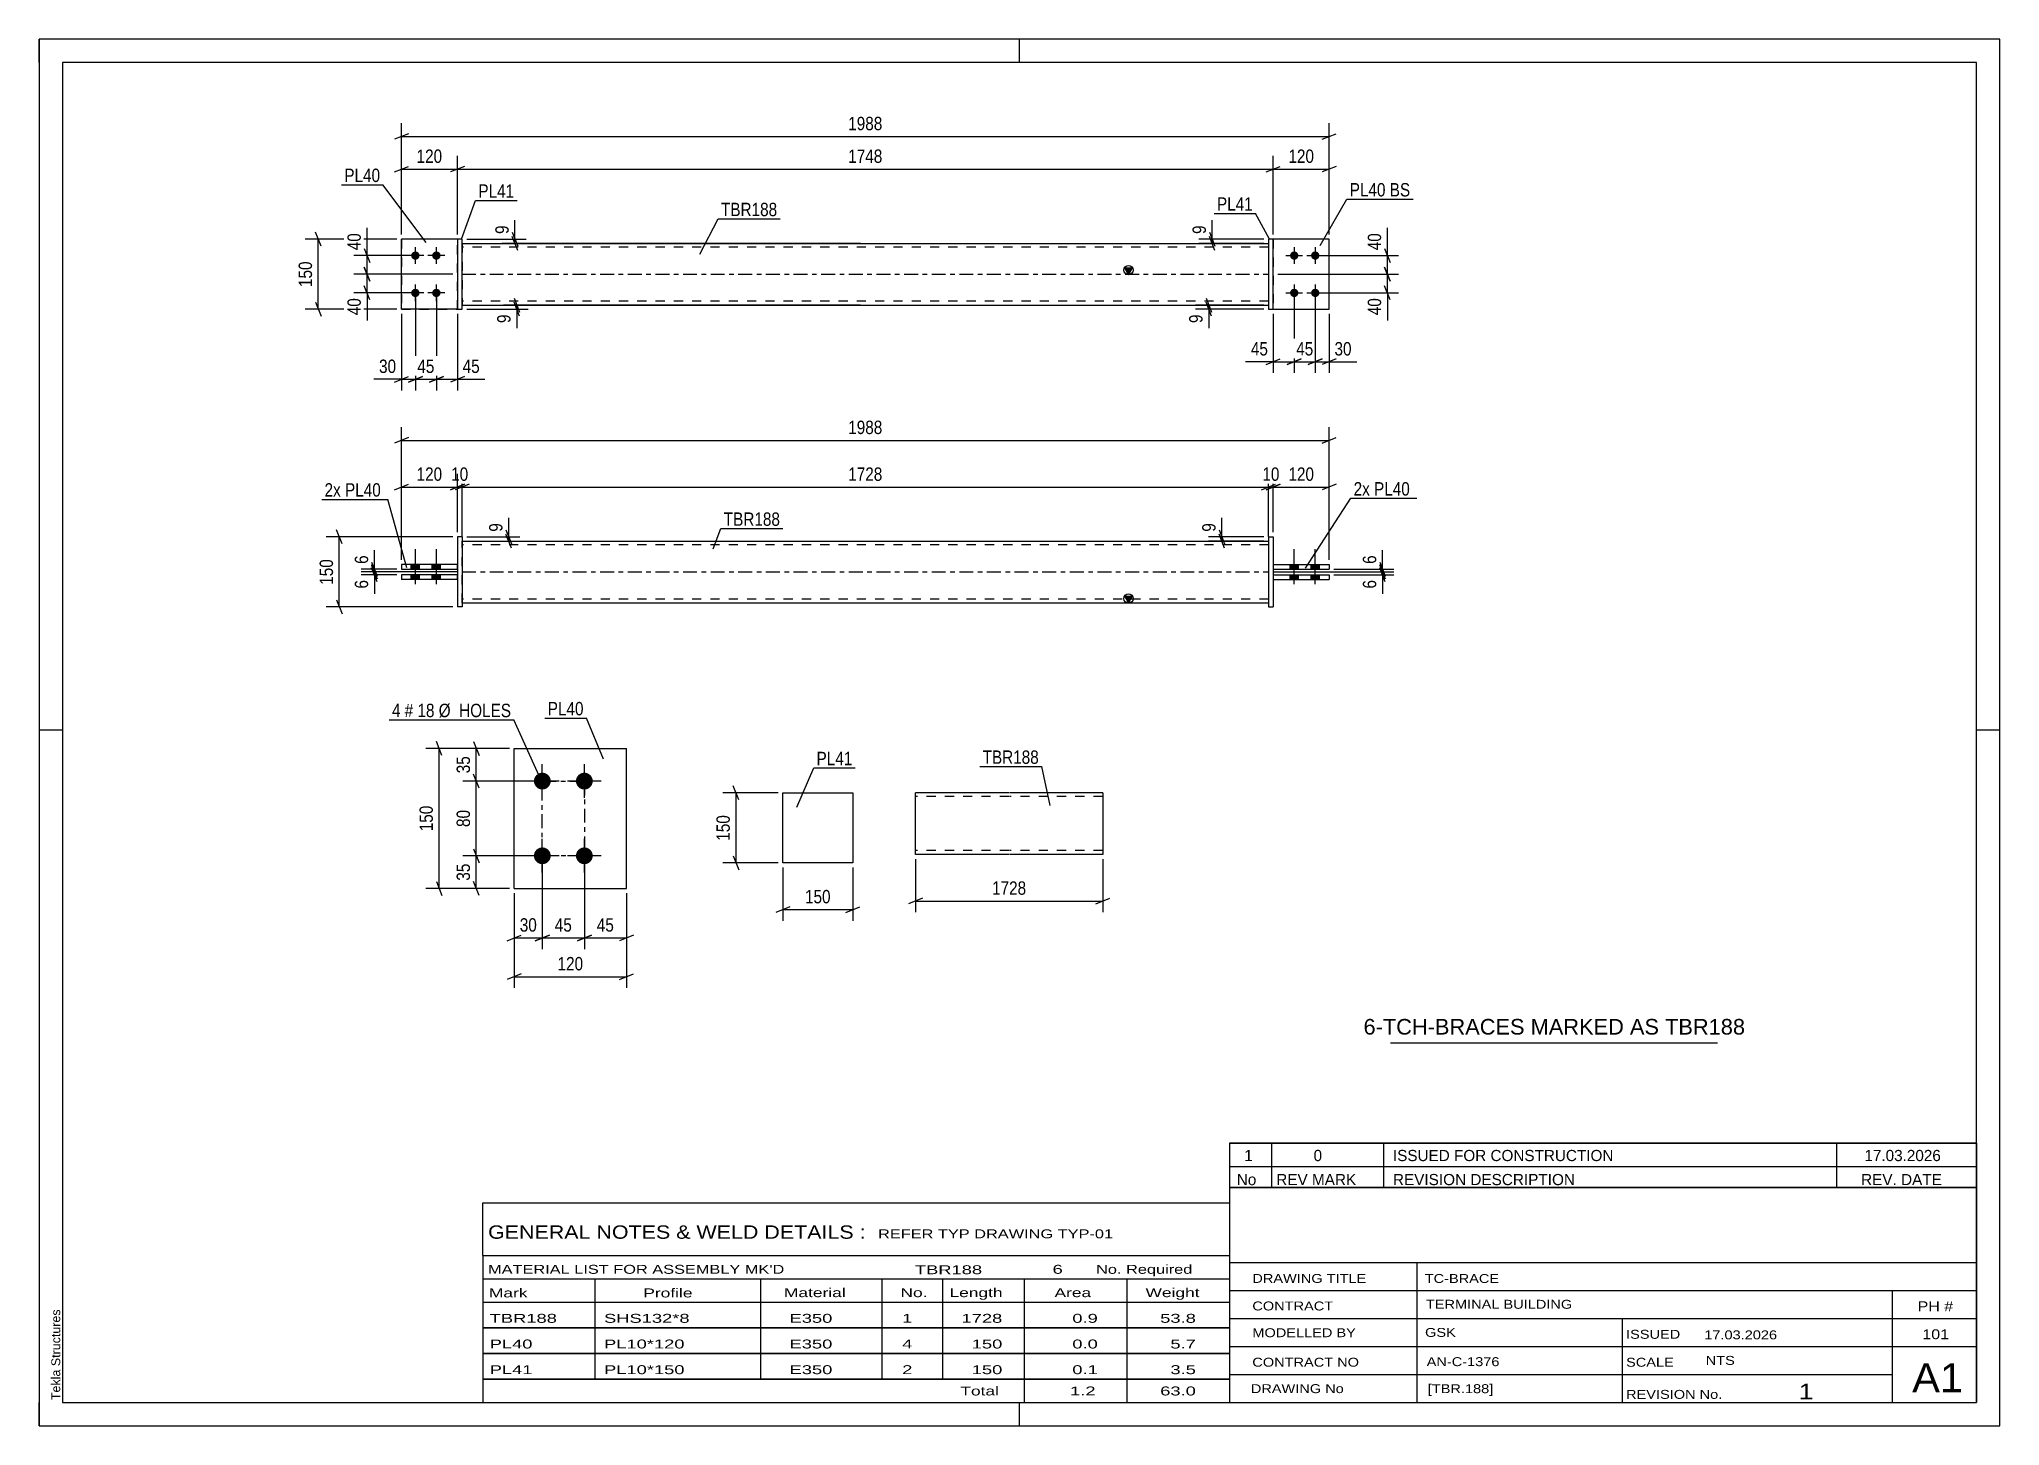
# Model space of a CAD drawing. Header units: millimetres. Extents: x 0 to 420, y 0 to 297.
import ezdxf

# ---------------------------------------------------------------- set-up
doc = ezdxf.new("R2010")
doc.units = ezdxf.units.MM
doc.linetypes.add('DXK_LINE_DOT2', pattern=[3.9198, 1.9599, -1.9599])
doc.linetypes.add('DXK_LINE_DOT3', pattern=[5.9187, 2.979, -0.9799, 0.9799, -0.9799])
doc.styles.add('Arial', font='arial.ttf', dxfattribs={"height": 0.2})
doc.styles.add('Arial Narrow', font='ARIALN.TTF', dxfattribs={"height": 0.2})

# ---------------------------------------------------------------- blocks, each defined once
blk = doc.blocks.new('Unknown-580544777-1163')
at = {"color": 5, "linetype": 'Continuous'}
for p, q in [((420, 297), (0, 297)), ((0, 297), (0, 0)), ((0, 292), (0, 297)), ((210, 292), (210, 297)), ((420, 0), (420, 297)), ((415, 292), (5, 292)), ((5, 292), (5, 5)), ((415, 5), (415, 292)), ((5, 149), (0, 149)), ((420, 149), (415, 149)), ((0, 0), (0, 5)), ((5, 5), (415, 5)), ((210, 0), (210, 5)), ((0, 0), (420, 0))]:
    blk.add_line(p, q, dxfattribs=at)
at = {"color": 174, "linetype": 'Continuous', "style": 'Arial'}
blk.add_text('Tekla Structures', height=1.9102, rotation=90, dxfattribs=at).set_placement((4.5, 5.5))
blk = doc.blocks.new('Part-580544777-2101 - 2095')
at = {"linetype": 'Continuous'}
blk.add_hatch(color=2, dxfattribs=at).paths.add_polyline_path([(233.35, 176.29), (232.55, 177.69), (234.15, 177.69)])
at = {"color": 2, "linetype": 'Continuous'}
for p, q in [((90.58, 189.49), (263.35, 189.49)), ((233.35, 176.29), (232.55, 177.69)), ((232.55, 177.69), (234.15, 177.69)), ((234.15, 177.69), (233.35, 176.29)), ((90.58, 176.29), (263.35, 176.29))]:
    blk.add_line(p, q, dxfattribs=at)
at = {"color": 7, "linetype": 'DXK_LINE_DOT2'}
for p, q in [((90.58, 176.29), (90.58, 189.49)), ((263.35, 189.49), (263.35, 176.29)), ((263.35, 188.69), (90.58, 188.69)), ((263.35, 177.09), (90.58, 177.09))]:
    blk.add_line(p, q, dxfattribs=at)
at = {"color": 7, "linetype": 'DXK_LINE_DOT3'}
blk.add_line((90.58, 182.89), (263.35, 182.89), dxfattribs=at)
at = {"color": 2, "linetype": 'Continuous'}
blk.add_circle((233.35, 177.19), 1, dxfattribs=at)
blk = doc.blocks.new('Part-580544777-2114 - 2095')
at = {"color": 2, "linetype": 'Continuous'}
for p, q in [((263.35, 190.39), (263.35, 175.39)), ((263.35, 190.39), (264.35, 190.39)), ((264.35, 190.39), (264.35, 175.39)), ((263.35, 175.39), (264.35, 175.39))]:
    blk.add_line(p, q, dxfattribs=at)
blk = doc.blocks.new('Part-580544777-2106 - 2095')
at = {"color": 2, "linetype": 'Continuous'}
for p, q in [((264.35, 182.29), (264.35, 181.29)), ((264.35, 182.29), (276.35, 182.29)), ((264.35, 181.29), (276.35, 181.29)), ((276.35, 182.29), (276.35, 181.29))]:
    blk.add_line(p, q, dxfattribs=at)
blk = doc.blocks.new('Part-580544777-2127 - 2095')
at = {"color": 2, "linetype": 'Continuous'}
for p, q in [((90.58, 190.39), (89.58, 190.39)), ((89.58, 190.39), (89.58, 175.39)), ((90.58, 190.39), (90.58, 175.39)), ((90.58, 175.39), (89.58, 175.39))]:
    blk.add_line(p, q, dxfattribs=at)
blk = doc.blocks.new('Part-580544777-2119 - 2095')
at = {"color": 2, "linetype": 'Continuous'}
for p, q in [((89.58, 182.29), (77.58, 182.29)), ((77.58, 182.29), (77.58, 181.29)), ((89.58, 181.29), (77.58, 181.29)), ((89.58, 181.29), (89.58, 182.29))]:
    blk.add_line(p, q, dxfattribs=at)
blk = doc.blocks.new('Part-580544777-2111 - 2095')
at = {"color": 2, "linetype": 'Continuous'}
for p, q in [((264.35, 184.49), (264.35, 183.49)), ((264.35, 184.49), (276.35, 184.49)), ((264.35, 183.49), (276.35, 183.49)), ((276.35, 184.49), (276.35, 183.49))]:
    blk.add_line(p, q, dxfattribs=at)
blk = doc.blocks.new('Part-580544777-2124 - 2095')
at = {"color": 2, "linetype": 'Continuous'}
for p, q in [((89.58, 184.49), (77.58, 184.49)), ((77.58, 184.49), (77.58, 183.49)), ((77.58, 183.49), (89.58, 183.49)), ((89.58, 183.49), (89.58, 184.49))]:
    blk.add_line(p, q, dxfattribs=at)
blk = doc.blocks.new('Bolt-580544777-2128 - 2095')
at = {"linetype": 'Continuous'}
for points in [[(269.75, 184.49), (267.95, 184.49), (267.95, 183.49), (269.75, 183.49)], [(269.75, 184.49), (267.95, 184.49), (267.95, 183.49), (269.75, 183.49)], [(269.75, 182.29), (267.95, 182.29), (267.95, 181.29), (269.75, 181.29)], [(269.75, 182.29), (267.95, 182.29), (267.95, 181.29), (269.75, 181.29)], [(274.25, 184.49), (272.45, 184.49), (272.45, 183.49), (274.25, 183.49)], [(274.25, 184.49), (272.45, 184.49), (272.45, 183.49), (274.25, 183.49)], [(274.25, 182.29), (272.45, 182.29), (272.45, 181.29), (274.25, 181.29)], [(274.25, 182.29), (272.45, 182.29), (272.45, 181.29), (274.25, 181.29)]]:
    blk.add_hatch(color=1, dxfattribs=at).paths.add_polyline_path(points)
at = {"color": 1, "linetype": 'Continuous'}
for p, q in [((268.85, 180.29), (268.85, 187.79)), ((268.85, 180.29), (268.85, 187.79)), ((273.35, 180.29), (273.35, 187.79)), ((273.35, 180.29), (273.35, 187.79)), ((267.95, 183.49), (267.95, 184.49)), ((267.95, 183.49), (267.95, 184.49)), ((267.95, 181.29), (267.95, 182.29)), ((267.95, 181.29), (267.95, 182.29)), ((269.75, 183.49), (269.75, 184.49)), ((269.75, 183.49), (269.75, 184.49)), ((269.75, 181.29), (269.75, 182.29)), ((269.75, 181.29), (269.75, 182.29)), ((272.45, 183.49), (272.45, 184.49)), ((272.45, 183.49), (272.45, 184.49)), ((272.45, 181.29), (272.45, 182.29)), ((272.45, 181.29), (272.45, 182.29)), ((274.25, 183.49), (274.25, 184.49)), ((274.25, 183.49), (274.25, 184.49)), ((274.25, 181.29), (274.25, 182.29)), ((274.25, 181.29), (274.25, 182.29))]:
    blk.add_line(p, q, dxfattribs=at)
blk = doc.blocks.new('Bolt-580544777-2129 - 2095')
at = {"linetype": 'Continuous'}
for points in [[(79.68, 183.49), (81.48, 183.49), (81.48, 184.49), (79.68, 184.49)], [(79.68, 183.49), (81.48, 183.49), (81.48, 184.49), (79.68, 184.49)], [(79.68, 181.29), (81.48, 181.29), (81.48, 182.29), (79.68, 182.29)], [(79.68, 181.29), (81.48, 181.29), (81.48, 182.29), (79.68, 182.29)], [(84.18, 183.49), (85.98, 183.49), (85.98, 184.49), (84.18, 184.49)], [(84.18, 183.49), (85.98, 183.49), (85.98, 184.49), (84.18, 184.49)], [(84.18, 181.29), (85.98, 181.29), (85.98, 182.29), (84.18, 182.29)], [(84.18, 181.29), (85.98, 181.29), (85.98, 182.29), (84.18, 182.29)]]:
    blk.add_hatch(color=1, dxfattribs=at).paths.add_polyline_path(points)
at = {"color": 1, "linetype": 'Continuous'}
for p, q in [((80.58, 180.29), (80.58, 187.79)), ((80.58, 180.29), (80.58, 187.79)), ((85.08, 180.29), (85.08, 187.79)), ((85.08, 180.29), (85.08, 187.79)), ((79.68, 183.49), (79.68, 184.49)), ((79.68, 183.49), (79.68, 184.49)), ((79.68, 181.29), (79.68, 182.29)), ((79.68, 181.29), (79.68, 182.29)), ((81.48, 183.49), (81.48, 184.49)), ((81.48, 183.49), (81.48, 184.49)), ((81.48, 181.29), (81.48, 182.29)), ((81.48, 181.29), (81.48, 182.29)), ((84.18, 183.49), (84.18, 184.49)), ((84.18, 183.49), (84.18, 184.49)), ((84.18, 181.29), (84.18, 182.29)), ((84.18, 181.29), (84.18, 182.29)), ((85.98, 183.49), (85.98, 184.49)), ((85.98, 183.49), (85.98, 184.49)), ((85.98, 181.29), (85.98, 182.29)), ((85.98, 181.29), (85.98, 182.29))]:
    blk.add_line(p, q, dxfattribs=at)
blk = doc.blocks.new('Part-580544777-1764 - 1722')
at = {"color": 7, "linetype": 'DXK_LINE_DOT2'}
for p, q in [((89.58, 254.16), (77.58, 254.16)), ((77.58, 254.16), (77.58, 239.16)), ((89.58, 239.16), (89.58, 254.16)), ((77.58, 239.16), (89.58, 239.16))]:
    blk.add_line(p, q, dxfattribs=at)
blk = doc.blocks.new('Part-580544777-1728 - 1722')
at = {"linetype": 'Continuous'}
blk.add_hatch(color=2, dxfattribs=at).paths.add_polyline_path([(233.35, 246.66), (232.55, 248.06), (234.15, 248.06)])
at = {"color": 2, "linetype": 'Continuous'}
for p, q in [((90.58, 253.26), (263.35, 253.26)), ((233.35, 246.66), (232.55, 248.06)), ((232.55, 248.06), (234.15, 248.06)), ((234.15, 248.06), (233.35, 246.66)), ((90.58, 240.06), (263.35, 240.06))]:
    blk.add_line(p, q, dxfattribs=at)
at = {"color": 7, "linetype": 'DXK_LINE_DOT2'}
for p, q in [((90.58, 253.26), (90.58, 240.06)), ((263.35, 252.46), (90.58, 252.46)), ((263.35, 253.26), (263.35, 240.06)), ((263.35, 240.86), (90.58, 240.86))]:
    blk.add_line(p, q, dxfattribs=at)
at = {"color": 7, "linetype": 'DXK_LINE_DOT3'}
blk.add_line((90.58, 246.66), (263.35, 246.66), dxfattribs=at)
at = {"color": 2, "linetype": 'Continuous'}
blk.add_circle((233.35, 247.56), 1, dxfattribs=at)
blk = doc.blocks.new('Part-580544777-1753 - 1722')
at = {"color": 7, "linetype": 'DXK_LINE_DOT2'}
for p, q in [((276.35, 254.16), (264.35, 254.16)), ((264.35, 254.16), (264.35, 239.16)), ((276.35, 239.16), (276.35, 254.16)), ((264.35, 239.16), (276.35, 239.16))]:
    blk.add_line(p, q, dxfattribs=at)
blk = doc.blocks.new('Part-580544777-1758 - 1722')
at = {"color": 2, "linetype": 'Continuous'}
for p, q in [((276.35, 254.16), (264.35, 254.16)), ((276.35, 239.16), (276.35, 254.16)), ((264.35, 239.16), (276.35, 239.16))]:
    blk.add_line(p, q, dxfattribs=at)
at = {"color": 7, "linetype": 'DXK_LINE_DOT2'}
blk.add_line((264.35, 254.16), (264.35, 239.16), dxfattribs=at)
blk = doc.blocks.new('Part-580544777-1763 - 1722')
at = {"color": 2, "linetype": 'Continuous'}
for p, q in [((264.35, 254.16), (263.35, 254.16)), ((263.35, 254.16), (263.35, 239.16)), ((264.35, 239.16), (264.35, 254.16)), ((263.35, 239.16), (264.35, 239.16))]:
    blk.add_line(p, q, dxfattribs=at)
blk = doc.blocks.new('Part-580544777-1769 - 1722')
at = {"color": 2, "linetype": 'Continuous'}
for p, q in [((89.58, 254.16), (77.58, 254.16)), ((77.58, 239.16), (77.58, 254.16)), ((89.58, 239.16), (77.58, 239.16))]:
    blk.add_line(p, q, dxfattribs=at)
at = {"color": 7, "linetype": 'DXK_LINE_DOT2'}
blk.add_line((89.58, 239.16), (89.58, 254.16), dxfattribs=at)
blk = doc.blocks.new('Part-580544777-1774 - 1722')
at = {"color": 2, "linetype": 'Continuous'}
for p, q in [((90.58, 254.16), (89.58, 254.16)), ((89.58, 254.16), (89.58, 239.16)), ((90.58, 239.16), (90.58, 254.16)), ((89.58, 239.16), (90.58, 239.16))]:
    blk.add_line(p, q, dxfattribs=at)
blk = doc.blocks.new('Bolt-580544777-1775 - 1722')
at = {"linetype": 'Continuous'}
for points in [[(268.85, 251.56, -1), (268.85, 249.76, -1)], [(273.35, 251.56, -1), (273.35, 249.76, -1)], [(268.85, 243.56, -1), (268.85, 241.76, -1)], [(273.35, 243.56, -1), (273.35, 241.76, -1)]]:
    blk.add_hatch(color=1, dxfattribs=at).paths.add_polyline_path(points)
at = {"color": 1, "linetype": 'Continuous'}
for p, q in [((268.85, 252.46), (268.85, 248.86)), ((273.35, 252.46), (273.35, 248.86)), ((267.05, 250.66), (270.65, 250.66)), ((271.55, 250.66), (275.15, 250.66)), ((268.85, 244.46), (268.85, 240.86)), ((273.35, 244.46), (273.35, 240.86)), ((267.05, 242.66), (270.65, 242.66)), ((271.55, 242.66), (275.15, 242.66))]:
    blk.add_line(p, q, dxfattribs=at)
blk = doc.blocks.new('Bolt-580544777-1776 - 1722')
at = {"linetype": 'Continuous'}
for points in [[(80.58, 249.76, -1), (80.58, 251.56, -1)], [(85.08, 249.76, -1), (85.08, 251.56, -1)], [(80.58, 241.76, -1), (80.58, 243.56, -1)], [(85.08, 241.76, -1), (85.08, 243.56, -1)]]:
    blk.add_hatch(color=1, dxfattribs=at).paths.add_polyline_path(points)
at = {"color": 1, "linetype": 'Continuous'}
for p, q in [((80.58, 248.86), (80.58, 252.46)), ((85.08, 248.86), (85.08, 252.46)), ((82.38, 250.66), (78.78, 250.66)), ((86.88, 250.66), (83.28, 250.66)), ((80.58, 240.86), (80.58, 244.46)), ((85.08, 240.86), (85.08, 244.46)), ((82.38, 242.66), (78.78, 242.66)), ((86.88, 242.66), (83.28, 242.66))]:
    blk.add_line(p, q, dxfattribs=at)
blk = doc.blocks.new('Part-580544777-1429 - 1401')
at = {"color": 2, "linetype": 'Continuous'}
for p, q in [((207.73, 135.6), (187.73, 135.6)), ((187.73, 122.4), (187.73, 135.6)), ((227.83, 135.6), (207.83, 135.6)), ((227.83, 135.6), (227.83, 134)), ((227.83, 134), (227.83, 122.4)), ((207.73, 122.4), (187.73, 122.4)), ((227.83, 122.4), (207.83, 122.4))]:
    blk.add_line(p, q, dxfattribs=at)
at = {"color": 7, "linetype": 'DXK_LINE_DOT2'}
for p, q in [((207.73, 134.8), (187.73, 134.8)), ((227.83, 134.8), (207.83, 134.8)), ((187.73, 123.2), (187.73, 123.26)), ((207.73, 123.2), (187.73, 123.2)), ((227.83, 123.2), (207.83, 123.2)), ((227.83, 123.2), (227.83, 123.26))]:
    blk.add_line(p, q, dxfattribs=at)
blk = doc.blocks.new('Bolt-580544777-1569 - 1492')
at = {"linetype": 'Continuous'}
for points in [[(107.78, 136.29, -1), (107.78, 139.89, -1)], [(116.78, 136.29, -1), (116.78, 139.89, -1)], [(107.78, 120.29, -1), (107.78, 123.89, -1)], [(116.78, 120.29, -1), (116.78, 123.89, -1)]]:
    blk.add_hatch(color=1, dxfattribs=at).paths.add_polyline_path(points)
at = {"color": 1, "linetype": 'Continuous'}
for p, q in [((107.78, 134.49), (107.78, 141.69)), ((116.78, 134.49), (116.78, 141.69)), ((111.38, 138.09), (104.18, 138.09)), ((120.38, 138.09), (113.18, 138.09)), ((111.38, 122.09), (104.18, 122.09)), ((107.78, 118.49), (107.78, 125.69)), ((120.38, 122.09), (113.18, 122.09)), ((116.78, 118.49), (116.78, 125.69))]:
    blk.add_line(p, q, dxfattribs=at)
blk = doc.blocks.new('Part-580544777-1508 - 1492')
at = {"color": 2, "linetype": 'Continuous'}
for p, q in [((101.78, 115.09), (101.78, 145.09)), ((101.78, 145.09), (125.78, 145.09)), ((125.78, 115.09), (125.78, 145.09)), ((101.78, 115.09), (125.78, 115.09))]:
    blk.add_line(p, q, dxfattribs=at)
blk = doc.blocks.new('Part-580544777-1472 - 1456')
at = {"color": 2, "linetype": 'Continuous'}
for p, q in [((159.29, 135.56), (174.29, 135.56)), ((159.29, 120.56), (159.29, 135.56)), ((174.29, 135.56), (174.29, 120.56)), ((174.29, 120.56), (159.29, 120.56))]:
    blk.add_line(p, q, dxfattribs=at)
blk = doc.blocks.new('Rectangle-580544777-1709 - 1492')
at = {"color": 1, "linetype": 'DXK_LINE_DOT3'}
blk.add_lwpolyline([(107.78, 138.09), (116.78, 138.09), (116.78, 122.09), (107.78, 122.09), (107.78, 138.09)], close=True, dxfattribs=at)
blk = doc.blocks.new('StraightDimension-580544777-2136 - 2095')
at = {"color": 7, "linetype": 'Continuous'}
for p, q in [((88.58, 190.39), (61.44, 190.39)), ((64.89, 188.89), (63.69, 191.89)), ((64.29, 175.39), (64.29, 190.39)), ((63.69, 176.89), (64.89, 173.89)), ((88.58, 175.39), (61.44, 175.39))]:
    blk.add_line(p, q, dxfattribs=at)
at = {"color": 0}
blk.add_wipeout([(63.54, 186.23), (59.34, 186.23), (59.34, 179.54), (63.54, 179.54)], dxfattribs=at)
at = {"color": 3, "style": 'Arial Narrow'}
blk.add_text('150', height=2.863, rotation=90.0002, dxfattribs=at).set_placement((62.94, 180.14))
blk = doc.blocks.new('StraightDimension-580544777-2149 - 2095')
at = {"color": 7, "linetype": 'Continuous'}
for p, q in [((91.58, 190.39), (102.98, 190.39)), ((91.58, 189.49), (102.98, 189.49)), ((99.98, 191.89), (101.18, 188.89)), ((101.18, 187.99), (99.98, 190.99)), ((100.58, 189.49), (100.58, 190.39))]:
    blk.add_line(p, q, dxfattribs=at)
at = {"color": 0}
blk.add_wipeout([(99.83, 193.94), (95.63, 193.94), (95.63, 190.91), (99.83, 190.91)], dxfattribs=at)
at = {"color": 7, "linetype": 'Continuous'}
blk.add_line((100.58, 190.39), (100.58, 194.46), dxfattribs=at)
blk.add_line((100.58, 190.39), (100.58, 194.46), dxfattribs=at)
at = {"color": 3, "style": 'Arial Narrow'}
blk.add_text('9', height=2.86, rotation=90.0002, dxfattribs=at).set_placement((99.23, 191.51))
blk = doc.blocks.new('StraightDimension-580544777-2287 - 2095')
at = {"color": 7, "linetype": 'Continuous'}
for p, q in [((262.35, 190.39), (250.5, 190.39)), ((262.35, 189.49), (250.5, 189.49)), ((252.75, 191.89), (253.95, 188.89)), ((253.95, 187.99), (252.75, 190.99)), ((253.35, 189.49), (253.35, 190.39))]:
    blk.add_line(p, q, dxfattribs=at)
at = {"color": 0}
blk.add_wipeout([(252.6, 193.94), (248.4, 193.94), (248.4, 190.91), (252.6, 190.91)], dxfattribs=at)
at = {"color": 7, "linetype": 'Continuous'}
blk.add_line((253.35, 190.39), (253.35, 194.46), dxfattribs=at)
blk.add_line((253.35, 190.39), (253.35, 194.46), dxfattribs=at)
at = {"color": 3, "style": 'Arial Narrow'}
blk.add_text('9', height=2.86, rotation=90.0002, dxfattribs=at).set_placement((252, 191.51))
blk = doc.blocks.new('StraightDimension-580544777-2159 - 2095')
at = {"color": 7, "linetype": 'Continuous'}
for p, q in [((262.85, 200.46), (265.85, 201.66)), ((264.35, 191.39), (264.35, 203.91)), ((277.85, 201.66), (274.85, 200.46)), ((276.35, 185.49), (276.35, 203.91)), ((264.35, 201.06), (276.35, 201.06))]:
    blk.add_line(p, q, dxfattribs=at)
at = {"color": 0}
blk.add_wipeout([(273.7, 201.81), (273.7, 206.01), (267.01, 206.01), (267.01, 201.81)], dxfattribs=at)
at = {"color": 3, "style": 'Arial Narrow'}
blk.add_text('120', height=2.863, dxfattribs=at).set_placement((267.61, 202.41))
blk = doc.blocks.new('StraightDimension-580544777-2169 - 2095')
at = {"color": 7, "linetype": 'Continuous'}
for p, q in [((92.08, 201.66), (89.08, 200.46)), ((90.58, 190.49), (90.58, 203.91)), ((261.85, 200.46), (264.85, 201.66)), ((263.35, 190.49), (263.35, 203.91)), ((90.58, 201.06), (263.35, 201.06))]:
    blk.add_line(p, q, dxfattribs=at)
at = {"color": 0}
blk.add_wipeout([(181.22, 201.81), (181.22, 206.01), (172.71, 206.01), (172.71, 201.81)], dxfattribs=at)
at = {"color": 3, "style": 'Arial Narrow'}
blk.add_text('1728', height=2.863, dxfattribs=at).set_placement((173.31, 202.41))
blk = doc.blocks.new('StraightDimension-580544777-2243 - 2095')
at = {"color": 7, "linetype": 'Continuous'}
for p, q in [((79.08, 211.68), (76.08, 210.48)), ((77.58, 185.49), (77.58, 213.93)), ((77.58, 211.08), (276.35, 211.08)), ((274.85, 210.48), (277.85, 211.68)), ((276.35, 185.49), (276.35, 213.93))]:
    blk.add_line(p, q, dxfattribs=at)
at = {"color": 0}
blk.add_wipeout([(181.22, 211.83), (181.22, 216.03), (172.71, 216.03), (172.71, 211.83)], dxfattribs=at)
at = {"color": 3, "style": 'Arial Narrow'}
blk.add_text('1988', height=2.863, dxfattribs=at).set_placement((173.31, 212.43))
blk = doc.blocks.new('StraightDimension-580544777-2179 - 2095')
at = {"color": 7, "linetype": 'Continuous'}
for p, q in [((88.08, 200.46), (91.08, 201.66)), ((92.08, 201.66), (89.08, 200.46)), ((89.58, 191.39), (89.58, 203.91)), ((90.58, 190.49), (90.58, 203.91)), ((89.58, 201.06), (90.58, 201.06))]:
    blk.add_line(p, q, dxfattribs=at)
at = {"color": 0}
blk.add_wipeout([(92.51, 201.81), (92.51, 206.01), (87.65, 206.01), (87.65, 201.81)], dxfattribs=at)
at = {"color": 3, "style": 'Arial Narrow'}
blk.add_text('10', height=2.863, dxfattribs=at).set_placement((88.25, 202.41))
blk = doc.blocks.new('StraightDimension-580544777-2189 - 2095')
at = {"color": 7, "linetype": 'Continuous'}
for p, q in [((76.08, 200.46), (79.08, 201.66)), ((77.58, 185.49), (77.58, 203.91)), ((91.08, 201.66), (88.08, 200.46)), ((89.58, 191.39), (89.58, 203.91)), ((77.58, 201.06), (89.58, 201.06))]:
    blk.add_line(p, q, dxfattribs=at)
at = {"color": 0}
blk.add_wipeout([(86.92, 201.81), (86.92, 206.01), (80.24, 206.01), (80.24, 201.81)], dxfattribs=at)
at = {"color": 3, "style": 'Arial Narrow'}
blk.add_text('120', height=2.863, dxfattribs=at).set_placement((80.84, 202.41))
blk = doc.blocks.new('StraightDimension-580544777-2199 - 2095')
at = {"color": 7, "linetype": 'Continuous'}
for p, q in [((261.85, 200.46), (264.85, 201.66)), ((265.85, 201.66), (262.85, 200.46)), ((263.35, 190.49), (263.35, 203.91)), ((264.35, 191.39), (264.35, 203.91)), ((263.35, 201.06), (264.35, 201.06))]:
    blk.add_line(p, q, dxfattribs=at)
at = {"color": 0}
blk.add_wipeout([(266.28, 201.81), (266.28, 206.01), (261.43, 206.01), (261.43, 201.81)], dxfattribs=at)
at = {"color": 3, "style": 'Arial Narrow'}
blk.add_text('10', height=2.863, dxfattribs=at).set_placement((262.03, 202.41))
blk = doc.blocks.new('StraightDimension-580544777-2210 - 2095')
at = {"color": 7, "linetype": 'Continuous'}
for p, q in [((89.58, 182.89), (68.96, 182.89)), ((76.58, 182.29), (68.96, 182.29)), ((71.21, 184.39), (72.41, 181.39)), ((72.41, 180.79), (71.21, 183.79)), ((71.81, 182.29), (71.81, 182.89))]:
    blk.add_line(p, q, dxfattribs=at)
at = {"color": 0}
blk.add_wipeout([(71.06, 181.76), (66.86, 181.76), (66.86, 178.73), (71.06, 178.73)], dxfattribs=at)
at = {"color": 7, "linetype": 'Continuous'}
blk.add_line((71.81, 182.29), (71.81, 178.21), dxfattribs=at)
blk.add_line((71.81, 182.29), (71.81, 178.21), dxfattribs=at)
at = {"color": 3, "style": 'Arial Narrow'}
blk.add_text('6', height=2.86, rotation=90.0002, dxfattribs=at).set_placement((70.46, 179.33))
blk = doc.blocks.new('StraightDimension-580544777-2226 - 2095')
at = {"color": 7, "linetype": 'Continuous'}
for p, q in [((71.21, 184.99), (72.41, 181.99)), ((76.58, 183.49), (68.96, 183.49)), ((89.58, 182.89), (68.96, 182.89)), ((72.41, 181.39), (71.21, 184.39)), ((71.81, 182.89), (71.81, 183.49))]:
    blk.add_line(p, q, dxfattribs=at)
at = {"color": 0}
blk.add_wipeout([(71.06, 187.04), (66.86, 187.04), (66.86, 184.01), (71.06, 184.01)], dxfattribs=at)
at = {"color": 7, "linetype": 'Continuous'}
blk.add_line((71.81, 183.49), (71.81, 187.56), dxfattribs=at)
blk.add_line((71.81, 183.49), (71.81, 187.56), dxfattribs=at)
at = {"color": 3, "style": 'Arial Narrow'}
blk.add_text('6', height=2.86, rotation=90.0002, dxfattribs=at).set_placement((70.46, 184.61))
blk = doc.blocks.new('StraightDimension-580544777-2254 - 2095')
at = {"color": 7, "linetype": 'Continuous'}
for p, q in [((264.35, 182.89), (290.16, 182.89)), ((277.35, 182.29), (290.16, 182.29)), ((287.16, 184.39), (288.36, 181.39)), ((288.36, 180.79), (287.16, 183.79)), ((287.76, 182.29), (287.76, 182.89))]:
    blk.add_line(p, q, dxfattribs=at)
at = {"color": 0}
blk.add_wipeout([(287.01, 181.76), (282.81, 181.76), (282.81, 178.73), (287.01, 178.73)], dxfattribs=at)
at = {"color": 7, "linetype": 'Continuous'}
blk.add_line((287.76, 182.29), (287.76, 178.21), dxfattribs=at)
blk.add_line((287.76, 182.29), (287.76, 178.21), dxfattribs=at)
at = {"color": 3, "style": 'Arial Narrow'}
blk.add_text('6', height=2.86, rotation=90.0002, dxfattribs=at).set_placement((286.41, 179.33))
blk = doc.blocks.new('StraightDimension-580544777-2270 - 2095')
at = {"color": 7, "linetype": 'Continuous'}
for p, q in [((287.16, 184.99), (288.36, 181.99)), ((264.35, 182.89), (290.16, 182.89)), ((277.35, 183.49), (290.16, 183.49)), ((288.36, 181.39), (287.16, 184.39)), ((287.76, 182.89), (287.76, 183.49))]:
    blk.add_line(p, q, dxfattribs=at)
at = {"color": 0}
blk.add_wipeout([(287.01, 187.04), (282.81, 187.04), (282.81, 184.01), (287.01, 184.01)], dxfattribs=at)
at = {"color": 7, "linetype": 'Continuous'}
blk.add_line((287.76, 183.49), (287.76, 187.56), dxfattribs=at)
blk.add_line((287.76, 183.49), (287.76, 187.56), dxfattribs=at)
at = {"color": 3, "style": 'Arial Narrow'}
blk.add_text('6', height=2.86, rotation=90.0002, dxfattribs=at).set_placement((286.41, 184.61))
blk = doc.blocks.new('StraightDimension-580544777-1857 - 1722')
at = {"color": 7, "linetype": 'Continuous'}
for p, q in [((288.22, 248.16), (289.42, 245.16)), ((265.35, 246.66), (291.22, 246.66)), ((289.42, 241.16), (288.22, 244.16)), ((288.82, 242.66), (288.82, 246.66)), ((274.35, 242.66), (291.22, 242.66))]:
    blk.add_line(p, q, dxfattribs=at)
at = {"color": 0}
blk.add_wipeout([(288.07, 242.14), (283.87, 242.14), (283.87, 237.28), (288.07, 237.28)], dxfattribs=at)
at = {"color": 7, "linetype": 'Continuous'}
blk.add_line((288.82, 242.66), (288.82, 236.76), dxfattribs=at)
blk.add_line((288.82, 242.66), (288.82, 236.76), dxfattribs=at)
at = {"color": 3, "style": 'Arial Narrow'}
blk.add_text('40', height=2.863, rotation=90.0002, dxfattribs=at).set_placement((287.47, 237.88))
blk = doc.blocks.new('StraightDimension-580544777-1890 - 1722')
at = {"color": 7, "linetype": 'Continuous'}
for p, q in [((262.35, 240.06), (247.71, 240.06)), ((249.96, 241.56), (251.16, 238.56)), ((251.16, 237.66), (249.96, 240.66)), ((250.56, 239.16), (250.56, 240.06)), ((262.35, 239.16), (247.71, 239.16))]:
    blk.add_line(p, q, dxfattribs=at)
at = {"color": 0}
blk.add_wipeout([(249.81, 238.64), (245.61, 238.64), (245.61, 235.61), (249.81, 235.61)], dxfattribs=at)
at = {"color": 7, "linetype": 'Continuous'}
blk.add_line((250.56, 239.16), (250.56, 235.08), dxfattribs=at)
blk.add_line((250.56, 239.16), (250.56, 235.08), dxfattribs=at)
at = {"color": 3, "style": 'Arial Narrow'}
blk.add_text('9', height=2.86, rotation=90.0002, dxfattribs=at).set_placement((249.21, 236.21))
blk = doc.blocks.new('StraightDimension-580544777-1779 - 1722')
at = {"color": 7, "linetype": 'Continuous'}
for p, q in [((76.58, 254.16), (56.94, 254.16)), ((60.39, 252.66), (59.19, 255.66)), ((59.79, 239.16), (59.79, 254.16)), ((59.19, 240.66), (60.39, 237.66)), ((76.58, 239.16), (56.94, 239.16))]:
    blk.add_line(p, q, dxfattribs=at)
at = {"color": 0}
blk.add_wipeout([(59.04, 250.01), (54.84, 250.01), (54.84, 243.32), (59.04, 243.32)], dxfattribs=at)
at = {"color": 3, "style": 'Arial Narrow'}
blk.add_text('150', height=2.863, rotation=90.0002, dxfattribs=at).set_placement((58.44, 243.92))
blk = doc.blocks.new('StraightDimension-580544777-1799 - 1722')
at = {"color": 7, "linetype": 'Continuous'}
for p, q in [((268.85, 241.66), (268.85, 225.51)), ((264.35, 238.16), (264.35, 225.51)), ((262.85, 227.31), (265.85, 228.51)), ((264.35, 227.91), (268.85, 227.91)), ((270.35, 228.51), (267.35, 227.31))]:
    blk.add_line(p, q, dxfattribs=at)
at = {"color": 0}
blk.add_wipeout([(263.83, 228.66), (263.83, 232.86), (258.97, 232.86), (258.97, 228.66)], dxfattribs=at)
at = {"color": 7, "linetype": 'Continuous'}
blk.add_line((264.35, 227.91), (258.45, 227.91), dxfattribs=at)
blk.add_line((264.35, 227.91), (258.45, 227.91), dxfattribs=at)
at = {"color": 3, "style": 'Arial Narrow'}
blk.add_text('45', height=2.863, dxfattribs=at).set_placement((259.57, 229.26))
blk = doc.blocks.new('StraightDimension-580544777-1821 - 1722')
at = {"color": 7, "linetype": 'Continuous'}
for p, q in [((268.85, 241.66), (268.85, 225.51)), ((273.35, 241.66), (273.35, 225.51)), ((267.35, 227.31), (270.35, 228.51)), ((268.85, 227.91), (273.35, 227.91)), ((274.85, 228.51), (271.85, 227.31))]:
    blk.add_line(p, q, dxfattribs=at)
at = {"color": 0}
blk.add_wipeout([(273.53, 228.66), (273.53, 232.86), (268.68, 232.86), (268.68, 228.66)], dxfattribs=at)
at = {"color": 3, "style": 'Arial Narrow'}
blk.add_text('45', height=2.863, dxfattribs=at).set_placement((269.28, 229.26))
blk = doc.blocks.new('StraightDimension-580544777-1837 - 1722')
at = {"color": 7, "linetype": 'Continuous'}
for p, q in [((273.35, 241.66), (273.35, 225.51)), ((276.35, 238.16), (276.35, 225.51)), ((271.85, 227.31), (274.85, 228.51)), ((273.35, 227.91), (276.35, 227.91)), ((277.85, 228.51), (274.85, 227.31))]:
    blk.add_line(p, q, dxfattribs=at)
at = {"color": 0}
blk.add_wipeout([(281.74, 228.66), (281.74, 232.86), (276.88, 232.86), (276.88, 228.66)], dxfattribs=at)
at = {"color": 7, "linetype": 'Continuous'}
blk.add_line((276.35, 227.91), (282.26, 227.91), dxfattribs=at)
blk.add_line((276.35, 227.91), (282.26, 227.91), dxfattribs=at)
at = {"color": 3, "style": 'Arial Narrow'}
blk.add_text('30', height=2.863, dxfattribs=at).set_placement((277.48, 229.26))
blk = doc.blocks.new('StraightDimension-580544777-1866 - 1722')
at = {"color": 7, "linetype": 'Continuous'}
for p, q in [((288.22, 252.16), (289.42, 249.16)), ((274.35, 250.66), (291.22, 250.66)), ((289.42, 245.16), (288.22, 248.16)), ((288.82, 246.66), (288.82, 250.66)), ((265.35, 246.66), (291.22, 246.66))]:
    blk.add_line(p, q, dxfattribs=at)
at = {"color": 0}
blk.add_wipeout([(288.07, 256.04), (283.87, 256.04), (283.87, 251.19), (288.07, 251.19)], dxfattribs=at)
at = {"color": 7, "linetype": 'Continuous'}
blk.add_line((288.82, 250.66), (288.82, 256.57), dxfattribs=at)
blk.add_line((288.82, 250.66), (288.82, 256.57), dxfattribs=at)
at = {"color": 3, "style": 'Arial Narrow'}
blk.add_text('40', height=2.863, rotation=90.0002, dxfattribs=at).set_placement((287.47, 251.79))
blk = doc.blocks.new('StraightDimension-580544777-1876 - 1722')
at = {"color": 7, "linetype": 'Continuous'}
for p, q in [((91.58, 254.16), (104.32, 254.16)), ((175.97, 253.26), (99.07, 253.26)), ((101.32, 255.66), (102.52, 252.66)), ((102.52, 251.76), (101.32, 254.76)), ((101.92, 253.26), (101.92, 254.16))]:
    blk.add_line(p, q, dxfattribs=at)
at = {"color": 0}
blk.add_wipeout([(101.17, 257.72), (96.97, 257.72), (96.97, 254.69), (101.17, 254.69)], dxfattribs=at)
at = {"color": 7, "linetype": 'Continuous'}
blk.add_line((101.92, 254.16), (101.92, 258.24), dxfattribs=at)
blk.add_line((101.92, 254.16), (101.92, 258.24), dxfattribs=at)
at = {"color": 3, "style": 'Arial Narrow'}
blk.add_text('9', height=2.86, rotation=90.0002, dxfattribs=at).set_placement((100.57, 255.29))
blk = doc.blocks.new('StraightDimension-580544777-1883 - 1722')
at = {"color": 7, "linetype": 'Continuous'}
for p, q in [((262.35, 254.16), (248.43, 254.16)), ((262.35, 253.26), (248.43, 253.26)), ((250.68, 255.66), (251.88, 252.66)), ((251.88, 251.76), (250.68, 254.76)), ((251.28, 253.26), (251.28, 254.16))]:
    blk.add_line(p, q, dxfattribs=at)
at = {"color": 0}
blk.add_wipeout([(250.53, 257.72), (246.33, 257.72), (246.33, 254.69), (250.53, 254.69)], dxfattribs=at)
at = {"color": 7, "linetype": 'Continuous'}
blk.add_line((251.28, 254.16), (251.28, 258.24), dxfattribs=at)
blk.add_line((251.28, 254.16), (251.28, 258.24), dxfattribs=at)
at = {"color": 3, "style": 'Arial Narrow'}
blk.add_text('9', height=2.86, rotation=90.0002, dxfattribs=at).set_placement((249.93, 255.29))
blk = doc.blocks.new('StraightDimension-580544777-1961 - 1722')
at = {"color": 7, "linetype": 'Continuous'}
for p, q in [((80.58, 241.66), (80.58, 221.76)), ((77.58, 238.16), (77.58, 221.76)), ((76.08, 223.56), (79.08, 224.76)), ((77.58, 224.16), (80.58, 224.16)), ((82.08, 224.76), (79.08, 223.56))]:
    blk.add_line(p, q, dxfattribs=at)
at = {"color": 0}
blk.add_wipeout([(77.06, 224.91), (77.06, 229.11), (72.2, 229.11), (72.2, 224.91)], dxfattribs=at)
at = {"color": 7, "linetype": 'Continuous'}
blk.add_line((77.58, 224.16), (71.68, 224.16), dxfattribs=at)
blk.add_line((77.58, 224.16), (71.68, 224.16), dxfattribs=at)
at = {"color": 3, "style": 'Arial Narrow'}
blk.add_text('30', height=2.863, dxfattribs=at).set_placement((72.8, 225.51))
blk = doc.blocks.new('StraightDimension-580544777-1897 - 1722')
at = {"color": 7, "linetype": 'Continuous'}
for p, q in [((69.64, 252.16), (70.84, 249.16)), ((79.58, 250.66), (67.39, 250.66)), ((70.84, 245.16), (69.64, 248.16)), ((70.24, 246.66), (70.24, 250.66)), ((88.58, 246.66), (67.39, 246.66))]:
    blk.add_line(p, q, dxfattribs=at)
at = {"color": 0}
blk.add_wipeout([(69.49, 256.04), (65.29, 256.04), (65.29, 251.19), (69.49, 251.19)], dxfattribs=at)
at = {"color": 7, "linetype": 'Continuous'}
blk.add_line((70.24, 250.66), (70.24, 256.57), dxfattribs=at)
blk.add_line((70.24, 250.66), (70.24, 256.57), dxfattribs=at)
at = {"color": 3, "style": 'Arial Narrow'}
blk.add_text('40', height=2.863, rotation=90.0002, dxfattribs=at).set_placement((68.89, 251.79))
blk = doc.blocks.new('StraightDimension-580544777-1906 - 1722')
at = {"color": 7, "linetype": 'Continuous'}
for p, q in [((69.64, 248.16), (70.84, 245.16)), ((88.58, 246.66), (67.39, 246.66)), ((70.84, 241.16), (69.64, 244.16)), ((70.24, 242.66), (70.24, 246.66)), ((79.58, 242.66), (67.39, 242.66))]:
    blk.add_line(p, q, dxfattribs=at)
at = {"color": 0}
blk.add_wipeout([(69.49, 242.14), (65.29, 242.14), (65.29, 237.28), (69.49, 237.28)], dxfattribs=at)
at = {"color": 7, "linetype": 'Continuous'}
blk.add_line((70.24, 242.66), (70.24, 236.76), dxfattribs=at)
blk.add_line((70.24, 242.66), (70.24, 236.76), dxfattribs=at)
at = {"color": 3, "style": 'Arial Narrow'}
blk.add_text('40', height=2.863, rotation=90.0002, dxfattribs=at).set_placement((68.89, 237.88))
blk = doc.blocks.new('StraightDimension-580544777-1916 - 1722')
at = {"color": 7, "linetype": 'Continuous'}
for p, q in [((175.97, 240.06), (99.47, 240.06)), ((101.72, 241.56), (102.92, 238.56)), ((102.92, 237.66), (101.72, 240.66)), ((102.32, 239.16), (102.32, 240.06)), ((91.58, 239.16), (104.72, 239.16))]:
    blk.add_line(p, q, dxfattribs=at)
at = {"color": 0}
blk.add_wipeout([(101.57, 238.64), (97.37, 238.64), (97.37, 235.61), (101.57, 235.61)], dxfattribs=at)
at = {"color": 7, "linetype": 'Continuous'}
blk.add_line((102.32, 239.16), (102.32, 235.08), dxfattribs=at)
blk.add_line((102.32, 239.16), (102.32, 235.08), dxfattribs=at)
at = {"color": 3, "style": 'Arial Narrow'}
blk.add_text('9', height=2.86, rotation=90.0002, dxfattribs=at).set_placement((100.97, 236.21))
blk = doc.blocks.new('StraightDimension-580544777-1923 - 1722')
at = {"color": 7, "linetype": 'Continuous'}
for p, q in [((85.08, 241.66), (85.08, 221.76)), ((89.58, 238.16), (89.58, 221.76)), ((83.58, 223.56), (86.58, 224.76)), ((85.08, 224.16), (89.58, 224.16)), ((91.08, 224.76), (88.08, 223.56))]:
    blk.add_line(p, q, dxfattribs=at)
at = {"color": 0}
blk.add_wipeout([(94.96, 224.91), (94.96, 229.11), (90.11, 229.11), (90.11, 224.91)], dxfattribs=at)
at = {"color": 7, "linetype": 'Continuous'}
blk.add_line((89.58, 224.16), (95.49, 224.16), dxfattribs=at)
blk.add_line((89.58, 224.16), (95.49, 224.16), dxfattribs=at)
at = {"color": 3, "style": 'Arial Narrow'}
blk.add_text('45', height=2.863, dxfattribs=at).set_placement((90.71, 225.51))
blk = doc.blocks.new('StraightDimension-580544777-1945 - 1722')
at = {"color": 7, "linetype": 'Continuous'}
for p, q in [((80.58, 241.66), (80.58, 221.76)), ((85.08, 241.66), (85.08, 221.76)), ((79.08, 223.56), (82.08, 224.76)), ((80.58, 224.16), (85.08, 224.16)), ((86.58, 224.76), (83.58, 223.56))]:
    blk.add_line(p, q, dxfattribs=at)
at = {"color": 0}
blk.add_wipeout([(85.26, 224.91), (85.26, 229.11), (80.4, 229.11), (80.4, 224.91)], dxfattribs=at)
at = {"color": 3, "style": 'Arial Narrow'}
blk.add_text('45', height=2.863, dxfattribs=at).set_placement((81, 225.51))
blk = doc.blocks.new('StraightDimension-580544777-1981 - 1722')
at = {"color": 7, "linetype": 'Continuous'}
for p, q in [((77.58, 255.16), (77.58, 279.01)), ((276.35, 255.16), (276.35, 279.01)), ((79.08, 276.76), (76.08, 275.56)), ((77.58, 276.16), (276.35, 276.16)), ((274.85, 275.56), (277.85, 276.76))]:
    blk.add_line(p, q, dxfattribs=at)
at = {"color": 0}
blk.add_wipeout([(181.22, 276.91), (181.22, 281.11), (172.71, 281.11), (172.71, 276.91)], dxfattribs=at)
at = {"color": 3, "style": 'Arial Narrow'}
blk.add_text('1988', height=2.863, dxfattribs=at).set_placement((173.31, 277.51))
blk = doc.blocks.new('StraightDimension-580544777-2001 - 1722')
at = {"color": 7, "linetype": 'Continuous'}
for p, q in [((76.08, 268.56), (79.08, 269.76)), ((77.58, 255.16), (77.58, 272.01)), ((77.58, 269.16), (89.58, 269.16)), ((91.08, 269.76), (88.08, 268.56)), ((89.58, 255.16), (89.58, 272.01))]:
    blk.add_line(p, q, dxfattribs=at)
at = {"color": 0}
blk.add_wipeout([(86.92, 269.91), (86.92, 274.11), (80.24, 274.11), (80.24, 269.91)], dxfattribs=at)
at = {"color": 3, "style": 'Arial Narrow'}
blk.add_text('120', height=2.863, dxfattribs=at).set_placement((80.84, 270.51))
blk = doc.blocks.new('StraightDimension-580544777-2023 - 1722')
at = {"color": 7, "linetype": 'Continuous'}
for p, q in [((91.08, 269.76), (88.08, 268.56)), ((89.58, 255.16), (89.58, 272.01)), ((89.58, 269.16), (264.35, 269.16)), ((262.85, 268.56), (265.85, 269.76)), ((264.35, 255.16), (264.35, 272.01))]:
    blk.add_line(p, q, dxfattribs=at)
at = {"color": 0}
blk.add_wipeout([(181.22, 269.91), (181.22, 274.11), (172.71, 274.11), (172.71, 269.91)], dxfattribs=at)
at = {"color": 3, "style": 'Arial Narrow'}
blk.add_text('1748', height=2.863, dxfattribs=at).set_placement((173.31, 270.51))
blk = doc.blocks.new('StraightDimension-580544777-2048 - 1722')
at = {"color": 7, "linetype": 'Continuous'}
for p, q in [((262.85, 268.56), (265.85, 269.76)), ((264.35, 255.16), (264.35, 272.01)), ((264.35, 269.16), (276.35, 269.16)), ((277.85, 269.76), (274.85, 268.56)), ((276.35, 255.16), (276.35, 272.01))]:
    blk.add_line(p, q, dxfattribs=at)
at = {"color": 0}
blk.add_wipeout([(273.7, 269.91), (273.7, 274.11), (267.01, 274.11), (267.01, 269.91)], dxfattribs=at)
at = {"color": 3, "style": 'Arial Narrow'}
blk.add_text('120', height=2.863, dxfattribs=at).set_placement((267.61, 270.51))
blk = doc.blocks.new('StraightDimension-580544777-1435 - 1401')
at = {"color": 7, "linetype": 'Continuous'}
for p, q in [((187.73, 121.4), (187.73, 110)), ((227.83, 121.4), (227.83, 110)), ((189.23, 113), (186.23, 111.8)), ((187.73, 112.4), (227.83, 112.4)), ((226.33, 111.8), (229.33, 113))]:
    blk.add_line(p, q, dxfattribs=at)
at = {"color": 0}
blk.add_wipeout([(212.03, 113.15), (212.03, 117.35), (203.52, 117.35), (203.52, 113.15)], dxfattribs=at)
at = {"color": 3, "style": 'Arial Narrow'}
blk.add_text('1728', height=2.863, dxfattribs=at).set_placement((204.12, 113.75))
blk = doc.blocks.new('StraightDimension-580544777-1693 - 1492')
at = {"color": 7, "linetype": 'Continuous'}
for p, q in [((107.78, 121.09), (107.78, 102.1)), ((101.78, 114.09), (101.78, 102.1)), ((100.28, 103.9), (103.28, 105.1)), ((109.28, 105.1), (106.28, 103.9)), ((101.78, 104.5), (107.78, 104.5))]:
    blk.add_line(p, q, dxfattribs=at)
at = {"color": 0}
blk.add_wipeout([(107.21, 105.25), (107.21, 109.45), (102.35, 109.45), (102.35, 105.25)], dxfattribs=at)
at = {"color": 3, "style": 'Arial Narrow'}
blk.add_text('30', height=2.863, dxfattribs=at).set_placement((102.95, 105.85))
blk = doc.blocks.new('StraightDimension-580544777-1571 - 1492')
at = {"color": 7, "linetype": 'Continuous'}
for p, q in [((101.78, 114.09), (101.78, 93.8)), ((125.78, 114.09), (125.78, 93.8)), ((103.28, 96.8), (100.28, 95.6)), ((124.28, 95.6), (127.28, 96.8)), ((101.78, 96.2), (125.78, 96.2))]:
    blk.add_line(p, q, dxfattribs=at)
at = {"color": 0}
blk.add_wipeout([(117.12, 96.95), (117.12, 101.15), (110.44, 101.15), (110.44, 96.95)], dxfattribs=at)
at = {"color": 3, "style": 'Arial Narrow'}
blk.add_text('120', height=2.863, dxfattribs=at).set_placement((111.04, 97.55))
blk = doc.blocks.new('StraightDimension-580544777-1594 - 1492')
at = {"color": 7, "linetype": 'Continuous'}
for p, q in [((94.23, 136.59), (93.03, 139.59)), ((106.78, 138.09), (90.78, 138.09)), ((93.63, 122.09), (93.63, 138.09)), ((106.78, 122.09), (90.78, 122.09)), ((93.03, 123.59), (94.23, 120.59))]:
    blk.add_line(p, q, dxfattribs=at)
at = {"color": 0}
blk.add_wipeout([(92.88, 132.52), (88.68, 132.52), (88.68, 127.66), (92.88, 127.66)], dxfattribs=at)
at = {"color": 3, "style": 'Arial Narrow'}
blk.add_text('80', height=2.863, rotation=90.0002, dxfattribs=at).set_placement((92.28, 128.26))
blk = doc.blocks.new('StraightDimension-580544777-1608 - 1492')
at = {"color": 7, "linetype": 'Continuous'}
for p, q in [((100.78, 145.09), (90.78, 145.09)), ((93.03, 146.59), (94.23, 143.59)), ((93.63, 138.09), (93.63, 145.09)), ((94.23, 136.59), (93.03, 139.59)), ((106.78, 138.09), (90.78, 138.09))]:
    blk.add_line(p, q, dxfattribs=at)
at = {"color": 0}
blk.add_wipeout([(92.88, 144.02), (88.68, 144.02), (88.68, 139.16), (92.88, 139.16)], dxfattribs=at)
at = {"color": 3, "style": 'Arial Narrow'}
blk.add_text('35', height=2.863, rotation=90.0002, dxfattribs=at).set_placement((92.28, 139.76))
blk = doc.blocks.new('StraightDimension-580544777-1624 - 1492')
at = {"color": 7, "linetype": 'Continuous'}
for p, q in [((106.78, 122.09), (90.78, 122.09)), ((93.03, 123.59), (94.23, 120.59)), ((93.63, 115.09), (93.63, 122.09)), ((100.78, 115.09), (90.78, 115.09)), ((94.23, 113.59), (93.03, 116.59))]:
    blk.add_line(p, q, dxfattribs=at)
at = {"color": 0}
blk.add_wipeout([(92.88, 121.02), (88.68, 121.02), (88.68, 116.16), (92.88, 116.16)], dxfattribs=at)
at = {"color": 3, "style": 'Arial Narrow'}
blk.add_text('35', height=2.863, rotation=90.0002, dxfattribs=at).set_placement((92.28, 116.76))
blk = doc.blocks.new('StraightDimension-580544777-1641 - 1492')
at = {"color": 7, "linetype": 'Continuous'}
for p, q in [((100.78, 145.09), (82.83, 145.09)), ((86.28, 143.59), (85.08, 146.59)), ((85.68, 115.09), (85.68, 145.09)), ((100.78, 115.09), (82.83, 115.09)), ((85.08, 116.59), (86.28, 113.59))]:
    blk.add_line(p, q, dxfattribs=at)
at = {"color": 0}
blk.add_wipeout([(84.93, 133.43), (80.73, 133.43), (80.73, 126.75), (84.93, 126.75)], dxfattribs=at)
at = {"color": 3, "style": 'Arial Narrow'}
blk.add_text('150', height=2.863, rotation=90.0002, dxfattribs=at).set_placement((84.33, 127.35))
blk = doc.blocks.new('StraightDimension-580544777-1661 - 1492')
at = {"color": 7, "linetype": 'Continuous'}
for p, q in [((107.78, 121.09), (107.78, 102.1)), ((116.78, 121.09), (116.78, 102.1)), ((106.28, 103.9), (109.28, 105.1)), ((118.28, 105.1), (115.28, 103.9)), ((107.78, 104.5), (116.78, 104.5))]:
    blk.add_line(p, q, dxfattribs=at)
at = {"color": 0}
blk.add_wipeout([(114.71, 105.25), (114.71, 109.45), (109.85, 109.45), (109.85, 105.25)], dxfattribs=at)
at = {"color": 3, "style": 'Arial Narrow'}
blk.add_text('45', height=2.863, dxfattribs=at).set_placement((110.45, 105.85))
blk = doc.blocks.new('StraightDimension-580544777-1674 - 1492')
at = {"color": 7, "linetype": 'Continuous'}
for p, q in [((116.78, 121.09), (116.78, 102.1)), ((125.78, 114.09), (125.78, 102.1)), ((115.28, 103.9), (118.28, 105.1)), ((127.28, 105.1), (124.28, 103.9)), ((116.78, 104.5), (125.78, 104.5))]:
    blk.add_line(p, q, dxfattribs=at)
at = {"color": 0}
blk.add_wipeout([(123.71, 105.25), (123.71, 109.45), (118.85, 109.45), (118.85, 105.25)], dxfattribs=at)
at = {"color": 3, "style": 'Arial Narrow'}
blk.add_text('45', height=2.863, dxfattribs=at).set_placement((119.45, 105.85))
blk = doc.blocks.new('StraightDimension-580544777-1484 - 1456')
at = {"color": 7, "linetype": 'Continuous'}
for p, q in [((159.29, 119.56), (159.29, 108.16)), ((174.29, 119.56), (174.29, 108.16)), ((160.79, 111.16), (157.79, 109.96)), ((159.29, 110.56), (174.29, 110.56)), ((172.79, 109.96), (175.79, 111.16))]:
    blk.add_line(p, q, dxfattribs=at)
at = {"color": 0}
blk.add_wipeout([(170.13, 111.31), (170.13, 115.51), (163.45, 115.51), (163.45, 111.31)], dxfattribs=at)
at = {"color": 3, "style": 'Arial Narrow'}
blk.add_text('150', height=2.863, dxfattribs=at).set_placement((164.05, 111.91))
blk = doc.blocks.new('StraightDimension-580544777-1474 - 1456')
at = {"color": 7, "linetype": 'Continuous'}
for p, q in [((158.29, 135.56), (146.44, 135.56)), ((149.89, 134.06), (148.69, 137.06)), ((149.29, 120.56), (149.29, 135.56)), ((148.69, 122.06), (149.89, 119.06)), ((158.29, 120.56), (146.44, 120.56))]:
    blk.add_line(p, q, dxfattribs=at)
at = {"color": 0}
blk.add_wipeout([(148.54, 131.41), (144.34, 131.41), (144.34, 124.72), (148.54, 124.72)], dxfattribs=at)
at = {"color": 3, "style": 'Arial Narrow'}
blk.add_text('150', height=2.863, rotation=90.0002, dxfattribs=at).set_placement((147.94, 125.32))
blk = doc.blocks.new('Unknown-580544777-3255')
at = {"color": 7, "linetype": 'Continuous'}
for p, q in [((255, 51.05), (255, 5)), ((255, 51.05), (415, 51.05)), ((415, 51), (415, 5)), ((255, 35), (415, 35)), ((295.14, 35), (295.14, 5)), ((255, 29), (415, 29)), ((397, 5.05), (397, 29.05)), ((255, 23), (415, 23)), ((339.14, 23), (339.14, 5)), ((255, 17), (415, 17)), ((255, 11), (397, 11)), ((255, 5), (415, 5))]:
    blk.add_line(p, q, dxfattribs=at)
at = {"color": 7, "style": 'Arial Narrow'}
for s, height, width, p in [('DRAWING TITLE', 1.9089, 1.425378, (259.88, 30.61)), ('TC-BRACE', 1.909, 1.425378, (296.81, 30.59)), ('CONTRACT', 1.909, 1.425378, (259.88, 24.71)), ('TERMINAL BUILDING', 1.9089, 1.425378, (297.06, 25.07)), ('MODELLED BY', 1.9089, 1.425378, (259.88, 18.98)), ('GSK', 1.909, 1.425378, (296.88, 19.04)), ('ISSUED', 1.909, 1.425378, (339.94, 18.64)), ('17.03.2026', 1.909, 1.425378, (356.69, 18.52)), ('CONTRACT NO', 1.9089, 1.425378, (259.88, 12.66)), ('AN-C-1376', 1.909, 1.425378, (297.23, 12.78)), ('SCALE', 1.909, 1.425378, (339.94, 12.65)), ('A1', 6.204, 1.25, (401.24, 7.2)), ('DRAWING No', 1.909, 1.425378, (259.56, 7)), ('[TBR.188]', 1.909, 1.425378, (297.46, 6.99)), ('1', 3.34, 1.5, (376.91, 5.68)), ('REVISION No.', 1.9089, 1.425378, (339.94, 5.77))]:
    blk.add_text(s, height=height, dxfattribs=dict(at, width=width)).set_placement(p)
at = {"color": 7, "linetype": 'Continuous', "style": 'Arial Narrow'}
for s, height, width, p in [('PH #', 2.1, 1.42538, (402.4, 24.55)), ('101', 2.1, 1.42538, (403.41, 18.55)), ('NTS', 1.909, 1.425378, (357, 13.05))]:
    blk.add_text(s, height=height, dxfattribs=dict(at, width=width)).set_placement(p)
blk = doc.blocks.new('Unknown-580544777-3256')
at = {"color": 7, "linetype": 'Continuous'}
for p, q in [((255, 60.55), (415, 60.55)), ((415, 60.55), (255, 60.55)), ((255, 60.55), (255, 55.55)), ((264, 60.55), (264, 55.55)), ((288, 60.55), (288, 55.55)), ((385, 60.55), (385, 55.55)), ((415, 60.55), (415, 55.55)), ((255, 55.55), (415, 55.55)), ((255, 55.55), (255, 51.05)), ((255, 55.55), (415, 55.55)), ((264, 55.55), (264, 51.05)), ((288, 55.55), (288, 51.05)), ((385, 55.55), (385, 51.05)), ((415, 55.55), (415, 51.05)), ((415, 51.05), (255, 51.05))]:
    blk.add_line(p, q, dxfattribs=at)
at = {"color": 7, "linetype": 'Continuous', "style": 'Arial Narrow'}
for s, height, width, p in [('1', 2.39, 1.196471, (258.16, 56.7)), ('0', 2.39, 1.196471, (273, 56.7)), ('ISSUED FOR CONSTRUCTION', 2.3861, 1.196471, (290, 56.7)), ('17.03.2026', 2.386, 1.196471, (391, 56.7)), ('No', 2.386, 1.2, (256.54, 51.55)), ('REV MARK', 2.386, 1.2, (265, 51.55)), ('REVISION DESCRIPTION', 2.3861, 1.2, (290, 51.55)), ('REV. DATE', 2.386, 1.2, (390.28, 51.55))]:
    blk.add_text(s, height=height, dxfattribs=dict(at, width=width)).set_placement(p)
blk = doc.blocks.new('Unknown-580544777-3257')
at = {"color": 7, "linetype": 'Continuous'}
for p, q in [((95, 47.75), (255, 47.75)), ((95, 36.5), (95, 47.75)), ((255, 47.75), (255, 36.5)), ((95, 36.5), (255, 36.5)), ((95, 36.5), (95, 31.5)), ((255, 36.5), (255, 31.5)), ((95, 31.5), (255, 31.5)), ((95, 31.5), (95, 26.5)), ((119, 31.5), (119, 26.5)), ((154.5, 31.5), (154.5, 26.5)), ((180.5, 31.5), (180.5, 26.5)), ((193.5, 31.5), (193.5, 26.5)), ((211, 31.5), (211, 26.5)), ((233, 31.5), (233, 26.5)), ((255, 31.5), (255, 26.5)), ((95, 26.5), (255, 26.5)), ((95, 26.45), (95, 21.05)), ((95, 26.45), (255, 26.45)), ((119, 26.5), (119, 21)), ((154.5, 26.5), (154.5, 21)), ((180.5, 26.5), (180.5, 21)), ((193.5, 26.5), (193.5, 21)), ((211, 26.5), (211, 21)), ((233, 26.5), (233, 21)), ((255, 26.45), (255, 21.05)), ((95, 21.05), (255, 21.05)), ((119, 21), (119, 15.5)), ((154.5, 21), (154.5, 15.5)), ((180.5, 21), (180.5, 15.5)), ((193.5, 21), (193.5, 15.5)), ((211, 21), (211, 15.5)), ((233, 21), (233, 15.5)), ((95, 20.95), (95, 15.55)), ((95, 20.95), (255, 20.95)), ((255, 20.95), (255, 15.55)), ((95, 15.55), (255, 15.55)), ((95, 15.45), (95, 10.05)), ((95, 15.45), (255, 15.45)), ((119, 15.5), (119, 10)), ((154.5, 15.5), (154.5, 10)), ((180.5, 15.5), (180.5, 10)), ((193.5, 15.5), (193.5, 10)), ((211, 15.5), (211, 10)), ((233, 15.5), (233, 10)), ((255, 15.45), (255, 10.05)), ((95, 10.05), (255, 10.05)), ((95, 10), (255, 10)), ((95, 10), (95, 5)), ((211, 10), (211, 5)), ((233, 10), (233, 5)), ((255, 10), (255, 5)), ((95, 5), (255, 5))]:
    blk.add_line(p, q, dxfattribs=at)
at = {"color": 7, "style": 'Arial Narrow'}
for s, height, width, p in [('GENERAL NOTES & WELD DETAILS :', 2.8633, 1.4, (96.15, 40.06)), ('REFER TYP DRAWING TYP-01', 1.9089, 1.6, (179.7, 40.16)), ("MATERIAL LIST FOR ASSEMBLY MK'D", 1.9089, 1.6, (96.15, 32.56)), ('TBR188', 1.909, 1.794707, (187.59, 32.47)), ('6', 1.91, 1.794707, (217.08, 32.56)), ('No. Required', 1.9089, 1.6, (226.41, 32.56)), ('Mark', 1.909, 1.7, (96.34, 27.5)), ('Profile', 1.909, 1.7, (129.41, 27.5)), ('Material', 1.909, 1.7, (159.54, 27.56)), ('No.', 1.909, 1.7, (184.5, 27.56)), ('Length', 1.909, 1.7, (195, 27.56)), ('Area', 1.909, 1.7, (217.5, 27.56)), ('Weight', 1.909, 1.7, (237, 27.56))]:
    blk.add_text(s, height=height, dxfattribs=dict(at, width=width)).set_placement(p)
at = {"color": 7, "linetype": 'Continuous', "style": 'Arial Narrow'}
for s, height, width, p in [('TBR188', 1.909, 1.794707, (96.5, 22.06)), ('SHS132*8', 1.909, 1.794707, (121, 22.06)), ('E350', 1.909, 1.794707, (160.74, 22.06)), ('1', 1.91, 1.794707, (184.86, 22.06)), ('1728', 1.909, 1.794707, (197.58, 22.06)), ('0.9', 1.909, 1.794707, (221.32, 22.06)), ('53.8', 1.909, 1.794707, (240.14, 22.06)), ('PL40', 1.909, 1.794707, (96.5, 16.56)), ('PL10*120', 1.909, 1.794707, (121, 16.56)), ('E350', 1.909, 1.794707, (160.74, 16.56)), ('4', 1.91, 1.794707, (184.86, 16.56)), ('150', 1.909, 1.794707, (199.77, 16.56)), ('0.0', 1.909, 1.794707, (221.32, 16.56)), ('5.7', 1.909, 1.794707, (242.33, 16.56)), ('PL41', 1.909, 1.794707, (96.5, 11.06)), ('PL10*150', 1.909, 1.794707, (121, 11.06)), ('E350', 1.909, 1.794707, (160.74, 11.06)), ('2', 1.91, 1.794707, (184.86, 11.06)), ('150', 1.909, 1.794707, (199.77, 11.06)), ('0.1', 1.909, 1.794707, (221.32, 11.06)), ('3.5', 1.909, 1.794707, (242.33, 11.06)), ('Total', 1.909, 1.7, (197.33, 6.5)), ('1.2', 1.909, 1.794707, (220.83, 6.5)), ('63.0', 1.909, 1.794707, (240.14, 6.5))]:
    blk.add_text(s, height=height, dxfattribs=dict(at, width=width)).set_placement(p)
blk = doc.blocks.new('Unknown-580544777-3258')
at = {"color": 7, "linetype": 'Continuous'}
blk.add_line((289.5, 82.05), (359.5, 82.05), dxfattribs=at)
at = {"color": 7, "style": 'Arial'}
blk.add_text('6-TCH-BRACES MARKED AS TBR188', height=3.3428, dxfattribs=at).set_placement((283.69, 83.8))
blk = doc.blocks.new('Mark-580544777-2097 - 2095')
at = {"color": 0}
blk.add_wipeout([(158.71, 192.77), (158.71, 195.77), (146.65, 195.77), (146.65, 192.77)], dxfattribs=at)
blk.add_wipeout([(158.71, 192.77), (158.71, 195.77), (146.65, 195.77), (146.65, 192.77)], dxfattribs=at)
at = {"color": 30, "linetype": 'Continuous'}
for p, q in [((144.37, 187.85), (146.05, 192.17)), ((146.05, 192.17), (159.31, 192.17))]:
    blk.add_line(p, q, dxfattribs=at)
at = {"color": 3, "style": 'Arial Narrow'}
blk.add_text('TBR188', height=2.863, dxfattribs=at).set_placement((146.65, 192.77))
blk = doc.blocks.new('MarkSet-580544777-2318 - 2095')
at = {"color": 0}
blk.add_wipeout([(64.61, 199.03), (64.61, 202.03), (61.13, 202.03), (61.13, 199.03)], dxfattribs=at)
blk.add_wipeout([(64.61, 199.03), (64.61, 202.03), (61.13, 202.03), (61.13, 199.03)], dxfattribs=at)
blk.add_wipeout([(73.18, 199.03), (73.18, 202.03), (65.51, 202.03), (65.51, 199.03)], dxfattribs=at)
blk.add_wipeout([(73.18, 199.03), (73.18, 202.03), (65.51, 202.03), (65.51, 199.03)], dxfattribs=at)
at = {"color": 30, "linetype": 'Continuous'}
for p in [(60.53, 198.43), (78.75, 183.77)]:
    blk.add_line(p, (74.68, 198.43), dxfattribs=at)
at = {"color": 3, "style": 'Arial Narrow'}
for s, p in [('2x', (61.13, 199.03)), ('PL40', (65.51, 199.03))]:
    blk.add_text(s, height=2.863, dxfattribs=at).set_placement(p)
blk = doc.blocks.new('MarkSet-580544777-2324 - 2095')
at = {"color": 0}
blk.add_wipeout([(285.05, 199.26), (285.05, 202.26), (281.58, 202.26), (281.58, 199.26)], dxfattribs=at)
blk.add_wipeout([(285.05, 199.26), (285.05, 202.26), (281.58, 202.26), (281.58, 199.26)], dxfattribs=at)
at = {"color": 30, "linetype": 'Continuous'}
blk.add_line((271.25, 183.67), (280.98, 198.66), dxfattribs=at)
at = {"color": 0}
blk.add_wipeout([(293.62, 199.26), (293.62, 202.26), (285.95, 202.26), (285.95, 199.26)], dxfattribs=at)
blk.add_wipeout([(293.62, 199.26), (293.62, 202.26), (285.95, 202.26), (285.95, 199.26)], dxfattribs=at)
at = {"color": 30, "linetype": 'Continuous'}
blk.add_line((280.98, 198.66), (295.12, 198.66), dxfattribs=at)
at = {"color": 3, "style": 'Arial Narrow'}
for s, p in [('2x', (281.58, 199.26)), ('PL40', (285.95, 199.26))]:
    blk.add_text(s, height=2.863, dxfattribs=at).set_placement(p)
blk = doc.blocks.new('Mark-580544777-1724 - 1722')
at = {"color": 0}
blk.add_wipeout([(158.11, 259.1), (158.11, 262.1), (146.05, 262.1), (146.05, 259.1)], dxfattribs=at)
blk.add_wipeout([(158.11, 259.1), (158.11, 262.1), (146.05, 262.1), (146.05, 259.1)], dxfattribs=at)
at = {"color": 30, "linetype": 'Continuous'}
for p, q in [((141.54, 250.97), (145.45, 258.5)), ((145.45, 258.5), (158.71, 258.5))]:
    blk.add_line(p, q, dxfattribs=at)
at = {"color": 3, "style": 'Arial Narrow'}
blk.add_text('TBR188', height=2.863, dxfattribs=at).set_placement((146.05, 259.1))
blk = doc.blocks.new('Mark-580544777-1759 - 1722')
at = {"color": 0}
blk.add_wipeout([(259.98, 260.28), (259.98, 263.28), (252.3, 263.28), (252.3, 260.28)], dxfattribs=at)
blk.add_wipeout([(259.98, 260.28), (259.98, 263.28), (252.3, 263.28), (252.3, 260.28)], dxfattribs=at)
at = {"color": 30, "linetype": 'Continuous'}
for p in [(251.7, 259.68), (263.57, 254.16)]:
    blk.add_line(p, (260.58, 259.68), dxfattribs=at)
at = {"color": 3, "style": 'Arial Narrow'}
blk.add_text('PL41', height=2.863, dxfattribs=at).set_placement((252.3, 260.28))
blk = doc.blocks.new('Mark-580544777-1765 - 1722')
at = {"color": 0}
blk.add_wipeout([(73.03, 266.41), (73.03, 269.41), (65.36, 269.41), (65.36, 266.41)], dxfattribs=at)
blk.add_wipeout([(73.03, 266.41), (73.03, 269.41), (65.36, 269.41), (65.36, 266.41)], dxfattribs=at)
at = {"color": 30, "linetype": 'Continuous'}
for p in [(64.76, 265.81), (82.92, 253.44)]:
    blk.add_line(p, (73.63, 265.81), dxfattribs=at)
at = {"color": 3, "style": 'Arial Narrow'}
blk.add_text('PL40', height=2.863, dxfattribs=at).set_placement((65.36, 266.41))
blk = doc.blocks.new('Mark-580544777-1770 - 1722')
at = {"color": 0}
blk.add_wipeout([(101.76, 263.06), (101.76, 266.06), (94.08, 266.06), (94.08, 263.06)], dxfattribs=at)
blk.add_wipeout([(101.76, 263.06), (101.76, 266.06), (94.08, 266.06), (94.08, 263.06)], dxfattribs=at)
at = {"color": 30, "linetype": 'Continuous'}
for p, q in [((90.44, 254.16), (93.48, 262.46)), ((93.48, 262.46), (102.36, 262.46))]:
    blk.add_line(p, q, dxfattribs=at)
at = {"color": 3, "style": 'Arial Narrow'}
blk.add_text('PL41', height=2.863, dxfattribs=at).set_placement((94.08, 263.06))
blk = doc.blocks.new('MarkSet-580544777-2086 - 1722')
at = {"color": 0}
blk.add_wipeout([(288.41, 263.32), (288.41, 266.32), (280.74, 266.32), (280.74, 263.32)], dxfattribs=at)
blk.add_wipeout([(288.41, 263.32), (288.41, 266.32), (280.74, 266.32), (280.74, 263.32)], dxfattribs=at)
at = {"color": 30, "linetype": 'Continuous'}
blk.add_line((274.43, 252.8), (280.14, 262.72), dxfattribs=at)
at = {"color": 0}
blk.add_wipeout([(293.7, 263.32), (293.7, 266.32), (289.31, 266.32), (289.31, 263.32)], dxfattribs=at)
blk.add_wipeout([(293.7, 263.32), (293.7, 266.32), (289.31, 266.32), (289.31, 263.32)], dxfattribs=at)
at = {"color": 30, "linetype": 'Continuous'}
blk.add_line((280.14, 262.72), (294.3, 262.72), dxfattribs=at)
at = {"color": 3, "style": 'Arial Narrow'}
for s, p in [('PL40', (280.74, 263.32)), ('BS', (289.31, 263.32))]:
    blk.add_text(s, height=2.863, dxfattribs=at).set_placement(p)
blk = doc.blocks.new('Mark-580544777-1424 - 1401')
at = {"color": 0}
blk.add_wipeout([(214.15, 141.79), (214.15, 144.79), (202.09, 144.79), (202.09, 141.79)], dxfattribs=at)
blk.add_wipeout([(214.15, 141.79), (214.15, 144.79), (202.09, 144.79), (202.09, 141.79)], dxfattribs=at)
at = {"color": 30, "linetype": 'Continuous'}
for p in [(201.49, 141.19), (216.54, 132.88)]:
    blk.add_line(p, (214.75, 141.19), dxfattribs=at)
at = {"color": 3, "style": 'Arial Narrow'}
blk.add_text('TBR188', height=2.863, dxfattribs=at).set_placement((202.09, 141.79))
blk = doc.blocks.new('Mark-580544777-1504 - 1492')
at = {"color": 0}
blk.add_wipeout([(116.62, 152.18), (116.62, 155.18), (108.94, 155.18), (108.94, 152.18)], dxfattribs=at)
blk.add_wipeout([(116.62, 152.18), (116.62, 155.18), (108.94, 155.18), (108.94, 152.18)], dxfattribs=at)
at = {"color": 30, "linetype": 'Continuous'}
for p in [(108.34, 151.58), (120.88, 142.82)]:
    blk.add_line(p, (117.22, 151.58), dxfattribs=at)
at = {"color": 3, "style": 'Arial Narrow'}
blk.add_text('PL40', height=2.863, dxfattribs=at).set_placement((108.94, 152.18))
blk = doc.blocks.new('Mark-580544777-1565 - 1492')
at = {"color": 0}
blk.add_wipeout([(77.4, 151.79), (77.4, 154.79), (75.57, 154.79), (75.57, 151.79)], dxfattribs=at)
blk.add_wipeout([(77.4, 151.79), (77.4, 154.79), (75.57, 154.79), (75.57, 151.79)], dxfattribs=at)
blk.add_wipeout([(80.12, 151.79), (80.12, 154.79), (78.3, 154.79), (78.3, 151.79)], dxfattribs=at)
blk.add_wipeout([(80.12, 151.79), (80.12, 154.79), (78.3, 154.79), (78.3, 151.79)], dxfattribs=at)
at = {"color": 3, "style": 'Arial Narrow'}
blk.add_text('4', height=2.86, dxfattribs=at).set_placement((75.57, 151.79))
at = {"color": 0}
blk.add_wipeout([(84.68, 151.79), (84.68, 154.79), (81.02, 154.79), (81.02, 151.79)], dxfattribs=at)
blk.add_wipeout([(84.68, 151.79), (84.68, 154.79), (81.02, 154.79), (81.02, 151.79)], dxfattribs=at)
at = {"color": 3, "style": 'Arial Narrow'}
blk.add_text('#', height=2.86, dxfattribs=at).set_placement((78.3, 151.79))
at = {"color": 0}
blk.add_wipeout([(101.11, 151.79), (101.11, 154.79), (85.58, 154.79), (85.58, 151.79)], dxfattribs=at)
blk.add_wipeout([(101.11, 151.79), (101.11, 154.79), (85.58, 154.79), (85.58, 151.79)], dxfattribs=at)
at = {"color": 7, "linetype": 'Continuous'}
for p in [(74.97, 151.19), (107.38, 138.61)]:
    blk.add_line(p, (101.71, 151.19), dxfattribs=at)
at = {"color": 3, "style": 'Arial Narrow'}
for s, p in [('18', (81.02, 151.79)), ('Ø  HOLES', (85.58, 151.79))]:
    blk.add_text(s, height=2.863, dxfattribs=at).set_placement(p)
blk = doc.blocks.new('Mark-580544777-1468 - 1456')
at = {"color": 0}
blk.add_wipeout([(174.2, 141.5), (174.2, 144.5), (166.52, 144.5), (166.52, 141.5)], dxfattribs=at)
blk.add_wipeout([(174.2, 141.5), (174.2, 144.5), (166.52, 144.5), (166.52, 141.5)], dxfattribs=at)
at = {"color": 30, "linetype": 'Continuous'}
for p, q in [((162.32, 132.53), (165.92, 140.9)), ((165.92, 140.9), (174.8, 140.9))]:
    blk.add_line(p, q, dxfattribs=at)
at = {"color": 3, "style": 'Arial Narrow'}
blk.add_text('PL41', height=2.863, dxfattribs=at).set_placement((166.52, 141.5))

msp = doc.modelspace()

# ---------------------------------------------------------------- block references
for name in ['Unknown-580544777-1163', 'Part-580544777-1764 - 1722', 'Part-580544777-1769 - 1722', 'Bolt-580544777-1776 - 1722', 'Part-580544777-1774 - 1722', 'Part-580544777-1728 - 1722', 'Part-580544777-1763 - 1722', 'Part-580544777-1753 - 1722', 'Part-580544777-1758 - 1722', 'Bolt-580544777-1775 - 1722', 'Part-580544777-2127 - 2095', 'Part-580544777-2101 - 2095', 'Part-580544777-2114 - 2095', 'Bolt-580544777-2129 - 2095', 'Bolt-580544777-2128 - 2095', 'Part-580544777-2124 - 2095', 'Part-580544777-2119 - 2095', 'Part-580544777-2111 - 2095', 'Part-580544777-2106 - 2095', 'Part-580544777-1508 - 1492', 'Bolt-580544777-1569 - 1492', 'Rectangle-580544777-1709 - 1492', 'Part-580544777-1472 - 1456', 'Part-580544777-1429 - 1401', 'Unknown-580544777-3258', 'Unknown-580544777-3256', 'Unknown-580544777-3255', 'Unknown-580544777-3257']:
    msp.add_blockref(name, (0, 0))

# ---------------------------------------------------------------- next in the draw order: block references
for name in ['StraightDimension-580544777-1876 - 1722', 'StraightDimension-580544777-1883 - 1722', 'StraightDimension-580544777-1779 - 1722', 'StraightDimension-580544777-1857 - 1722', 'StraightDimension-580544777-1916 - 1722', 'StraightDimension-580544777-1890 - 1722', 'StraightDimension-580544777-2149 - 2095', 'StraightDimension-580544777-2287 - 2095', 'StraightDimension-580544777-2136 - 2095', 'Mark-580544777-1468 - 1456', 'Mark-580544777-1424 - 1401', 'StraightDimension-580544777-1693 - 1492', 'StraightDimension-580544777-1484 - 1456', 'StraightDimension-580544777-1435 - 1401']:
    msp.add_blockref(name, (0, 0))

# ---------------------------------------------------------------- next in the draw order: block references
for name in ['StraightDimension-580544777-1897 - 1722', 'StraightDimension-580544777-1866 - 1722', 'StraightDimension-580544777-1961 - 1722', 'StraightDimension-580544777-1799 - 1722', 'StraightDimension-580544777-2159 - 2095', 'StraightDimension-580544777-1594 - 1492', 'StraightDimension-580544777-1474 - 1456', 'StraightDimension-580544777-1571 - 1492']:
    msp.add_blockref(name, (0, 0))

# ---------------------------------------------------------------- next in the draw order: block references
for name in ['StraightDimension-580544777-1981 - 1722', 'StraightDimension-580544777-1906 - 1722', 'StraightDimension-580544777-1821 - 1722', 'StraightDimension-580544777-2169 - 2095', 'StraightDimension-580544777-1608 - 1492', 'StraightDimension-580544777-1624 - 1492']:
    msp.add_blockref(name, (0, 0))

# ---------------------------------------------------------------- next in the draw order: block references
for name in ['StraightDimension-580544777-2001 - 1722', 'StraightDimension-580544777-1923 - 1722', 'StraightDimension-580544777-1837 - 1722', 'StraightDimension-580544777-2243 - 2095', 'Mark-580544777-1504 - 1492', 'StraightDimension-580544777-1641 - 1492', 'StraightDimension-580544777-1661 - 1492']:
    msp.add_blockref(name, (0, 0))

# ---------------------------------------------------------------- next in the draw order: block references
for name in ['StraightDimension-580544777-2023 - 1722', 'Mark-580544777-1765 - 1722', 'StraightDimension-580544777-1945 - 1722', 'StraightDimension-580544777-2179 - 2095', 'StraightDimension-580544777-2199 - 2095', 'Mark-580544777-2097 - 2095', 'StraightDimension-580544777-2254 - 2095', 'Mark-580544777-1565 - 1492', 'StraightDimension-580544777-1674 - 1492']:
    msp.add_blockref(name, (0, 0))

# ---------------------------------------------------------------- next in the draw order: block references
for name in ['StraightDimension-580544777-2048 - 1722', 'Mark-580544777-1770 - 1722', 'Mark-580544777-1724 - 1722', 'StraightDimension-580544777-2189 - 2095', 'StraightDimension-580544777-2270 - 2095']:
    msp.add_blockref(name, (0, 0))

# ---------------------------------------------------------------- next in the draw order: block references
for name in ['MarkSet-580544777-2086 - 1722', 'Mark-580544777-1759 - 1722', 'MarkSet-580544777-2324 - 2095', 'StraightDimension-580544777-2210 - 2095']:
    msp.add_blockref(name, (0, 0))

# ---------------------------------------------------------------- next in the draw order: block references
msp.add_blockref('StraightDimension-580544777-2226 - 2095', (0, 0))

# ---------------------------------------------------------------- next in the draw order: block references
msp.add_blockref('MarkSet-580544777-2318 - 2095', (0, 0))

doc.saveas('drawing.dxf')
